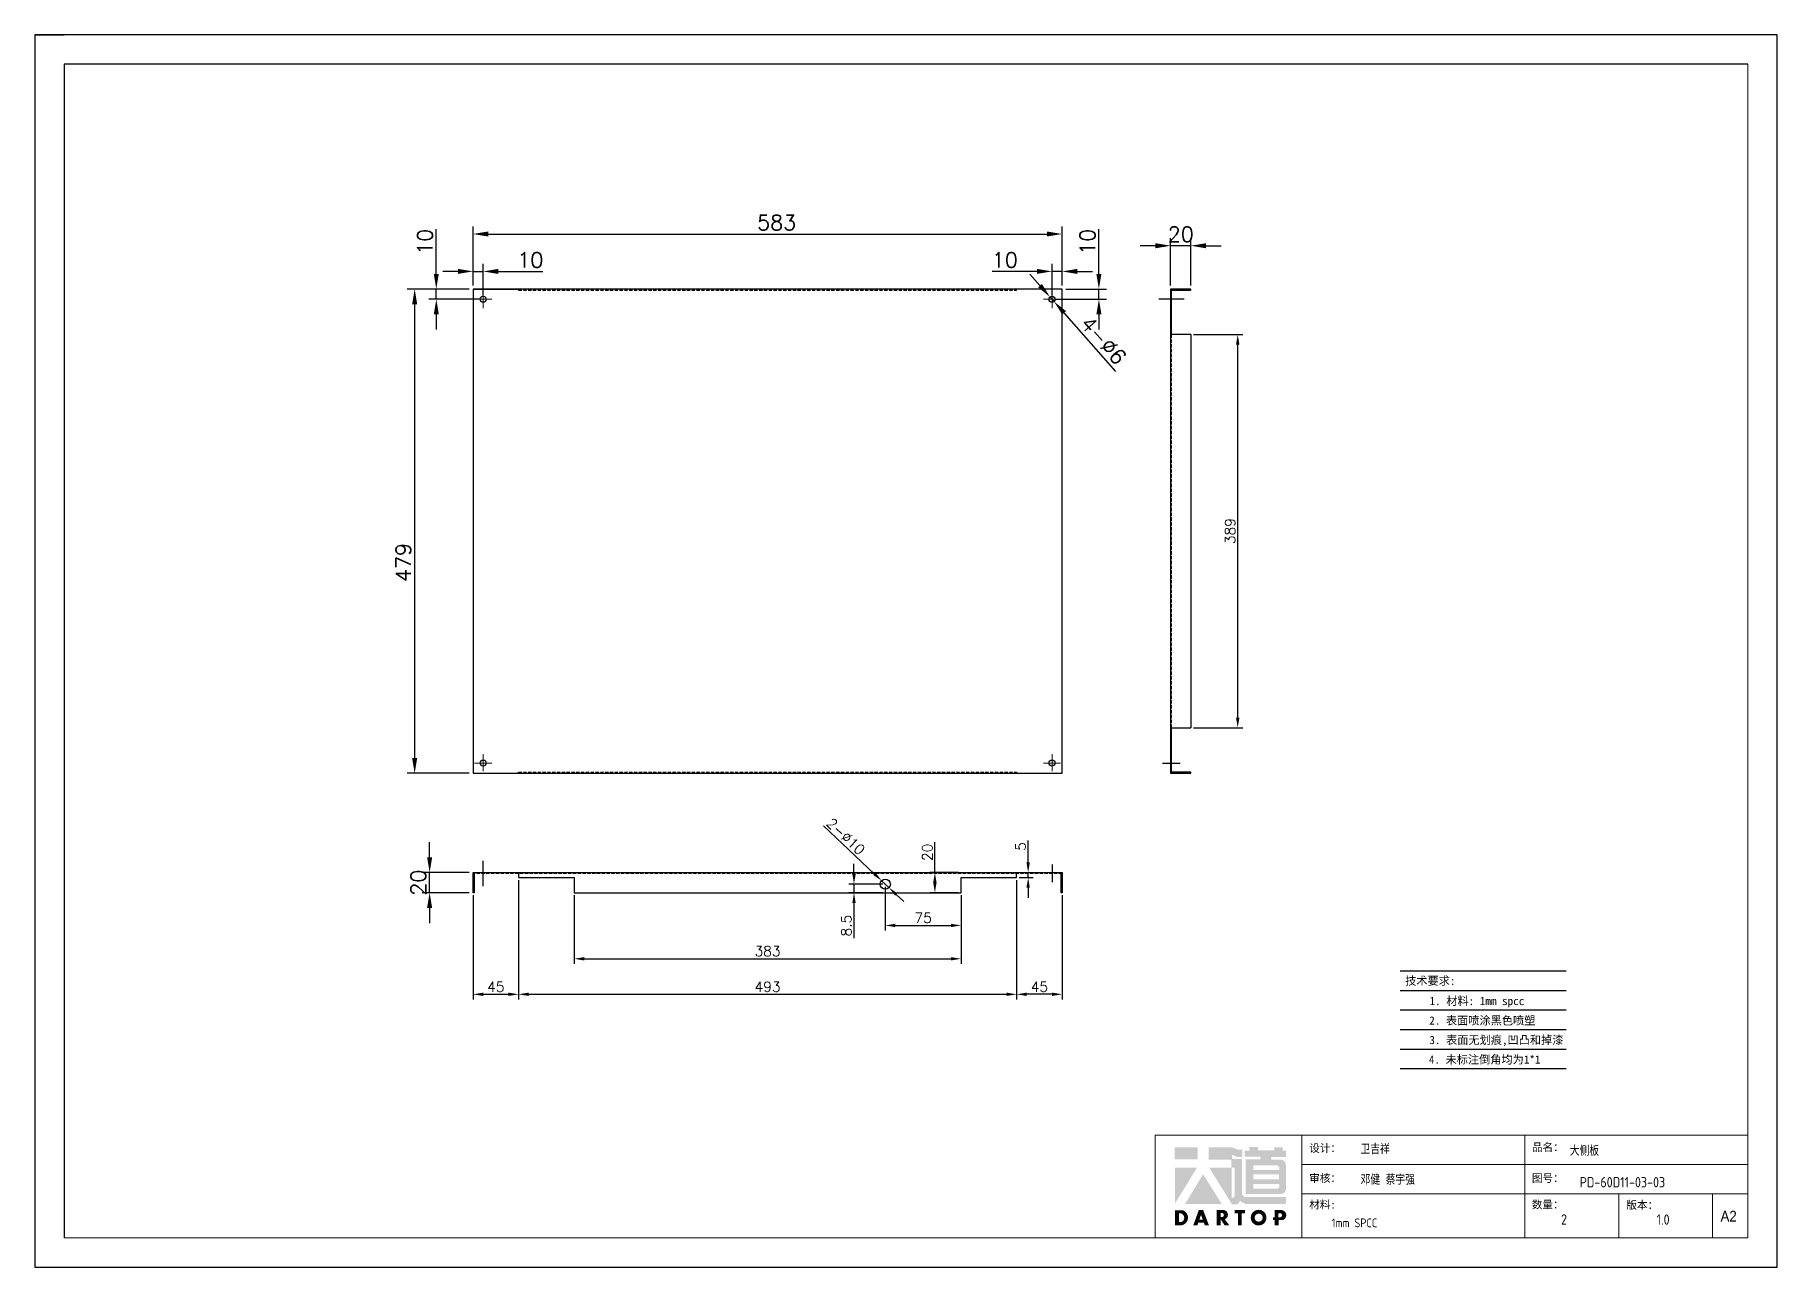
# Model space of a CAD drawing. Header units: millimetres. Extents: x -30327 to 34858, y 4015 to 75103.
# Drawn here: x -1587 to 137, y 45675 to 46895 of the extents above; entities that cross this region are included whole.
import ezdxf
from ezdxf.enums import TextEntityAlignment as Align

# ---------------------------------------------------------------- set-up
doc = ezdxf.new("R2010")
doc.units = ezdxf.units.MM
doc.linetypes.add('HIDDEN2', pattern=[4.7625, 3.175, -1.5875])
doc.layers.add('A-TITLEBLOCK', color=7, linetype='Continuous', lineweight=18)
doc.layers.add('dim', color=2, linetype='Continuous', lineweight=9)
doc.layers.add('hidden', color=3, linetype='HIDDEN2')
doc.layers.add('print', color=30, linetype='Continuous')
doc.styles.add('GB', font='GBENOR.SHX', dxfattribs={"bigfont": 'gbcbig.shx'})
doc.styles.add('HZ', font='')
doc.styles.add('SLDTEXTSTYLE0', font='simfang.ttf', dxfattribs={"bigfont": 'bigfont'})
doc.styles.add('SLDTEXTSTYLE1', font='Gothic.ttf', dxfattribs={"width": 0.913})
doc.styles.get("Standard").update_dxf_attribs({"font": 'txt', "bigfont": 'gbcbig.shx'})
doc.styles.get('HZ').set_extended_font_data('SimSun')
doc.dimstyles.new('1-4', dxfattribs={"dimscale": 4, "dimtxt": 2.5, "dimasz": 2.5, "dimexe": 1.25, "dimexo": 0.625, "dimtad": 1, "dimdsep": 46, "dimtxsty": 'Standard', "dimcen": 2.5, "dimadec": 0, "dimazin": 0, "dimtfac": 1, "dimtmove": 0, "dimatfit": 3, "dimfxl": 0, "dimarcsym": 0})
doc.dimstyles.new('1-6', dxfattribs={"dimscale": 6, "dimtxt": 2.5, "dimasz": 2.5, "dimexe": 1.25, "dimexo": 0.625, "dimtad": 1, "dimdsep": 46, "dimtxsty": 'Standard', "dimcen": 2.5, "dimadec": 0, "dimazin": 0, "dimtfac": 1, "dimtmove": 0, "dimatfit": 3, "dimfxl": 0, "dimarcsym": 0})

msp = doc.modelspace()

# ---------------------------------------------------------------- texts
at = {"style": 'HZ'}
for s, height, p in [('技术要求:', 8.10962, (-205.7841, 45958.5921)), ('1. 材料: 1mm spcc ', 8.109624, (-156.8846, 45938.6164)), ('    2. 表面喷涂黑色喷塑  ', 8.109624, (-159.8577, 45919.3078)), ('3. 表面无划痕,凹凸和掉漆', 8.109624, (-140.3868, 45899.9992)), ('4. 未标注倒角均为1*1', 8.109624, (-151.9666, 45880.6905))]:
    msp.add_text(s, height=height, dxfattribs=at).set_placement(p, align=Align.MIDDLE_CENTER)

# ---------------------------------------------------------------- blocks, each defined once
blk = doc.blocks.new('Dartop Logo')
at = {"true_color": 0xc40018}
h = blk.add_hatch(color=12, dxfattribs=at)
h.set_gradient(color1=(196, 0, 24), color2=(196, 0, 24), tint=1)
h.paths.add_polyline_path([(30.39, -3.87), (33.08, -5.04), (35.99, -5.04), (35.99, -1.19), (33.59, -1.19), (30.46, 0.05), (17.94, 0.05), (17.94, -6.46), (30.12, -6.46), (30.12, -6.59), (30.12, -10.75), (18.31, -10.75), (30.46, -30.31), (32.87, -30.31, 0.279375), (34.63, -28.6), (34.63, -28.51), (34.84, -28.51, 0.143145), (38.15, -30.2), (59.27, -30.2), (59.27, -26.49), (38.06, -26.49, -0.414214), (35.75, -24.18), (35.75, -6.26), (30.39, -6.26)])
h.paths.add_polyline_path([(30.25, -10.84), (31.8, -10.84), (31.8, -26.02, -0.088936), (30.9, -26.94), (30.24, -26.94)], flags=16)
h = blk.add_hatch(color=12, dxfattribs=at)
h.set_gradient(color1=(196, 0, 24), color2=(196, 0, 24), tint=1)
h.paths.add_polyline_path([(59.24, -1.73), (57.36, -1.73), (57.36, 0.06), (53.06, 0.06), (53.06, -1.64), (44.29, -1.64), (44.29, 0.15), (39.7, 0.15), (39.7, -1.67), (37.16, -1.67), (37.16, -4.97), (45.54, -4.97), (45.54, -6.42), (37.73, -6.42), (37.73, -24.88), (56.26, -24.88, 0.414214), (59.15, -21.99), (59.15, -9.35, 0.414214), (56.26, -6.46), (51.36, -6.46), (51.36, -5.03), (59.24, -5.03)])
h.paths.add_polyline_path([(54.21, -9.59, -0.414214), (55.66, -11.04), (55.66, -12.1), (41.79, -12.1), (41.79, -9.59)], flags=16)
h.paths.add_polyline_path([(55.57, -14.33), (55.57, -17.01), (41.88, -17.01), (41.88, -14.33)], flags=16)
h.paths.add_polyline_path([(55.75, -19.43), (55.75, -20.57, -0.414214), (54.3, -22.02), (41.88, -22.02), (41.88, -19.43)], flags=16)
h = blk.add_hatch(color=12, dxfattribs=at)
h.set_gradient(color1=(196, 0, 24), color2=(196, 0, 24), tint=1)
h.paths.add_polyline_path([(12.18, 0), (0, 0), (0, -6.37), (12.18, -6.37)])
h = blk.add_hatch(color=12, dxfattribs=at)
h.set_gradient(color1=(196, 0, 24), color2=(196, 0, 24), tint=1)
h.paths.add_polyline_path([(11.79, -10.83), (0.03, -10.83), (0.03, -30.03)])
h = blk.add_hatch(color=12, dxfattribs=at)
h.set_gradient(color1=(196, 0, 24), color2=(196, 0, 24), tint=1)
h.paths.add_polyline_path([(15.05, -14.31), (5.44, -30.15), (25.01, -30.15)])
at = {"true_color": 0x646464}
h = blk.add_hatch(color=251, dxfattribs=at)
h.set_gradient(color1=(100, 100, 100), color2=(100, 100, 100), tint=1)
h.paths.add_polyline_path([(4.15, -33.43), (0.11, -33.43), (0.11, -41.5), (3.51, -41.5, 0.793016)])
h.paths.add_polyline_path([(3.57, -39.73), (2.16, -39.73), (2.16, -35.19), (3.42, -35.19, -0.671361)], flags=16)
h = blk.add_hatch(color=251, dxfattribs=at)
h.set_gradient(color1=(100, 100, 100), color2=(100, 100, 100), tint=1)
h.paths.add_polyline_path([(15.08, -33.36), (12.78, -33.36), (9.82, -41.51), (12, -41.51), (12.51, -40.06), (15.46, -40.06), (15.99, -41.52), (18.19, -41.52)])
h.paths.add_polyline_path([(14.9, -38.51), (13.07, -38.51), (13.97, -35.95)], flags=16)
h = blk.add_hatch(color=251, dxfattribs=at)
h.set_gradient(color1=(100, 100, 100), color2=(100, 100, 100), tint=1)
h.paths.add_polyline_path([(26.27, -33.36), (22.3, -33.36), (22.3, -41.51), (24.4, -41.51), (24.4, -38.28), (26.55, -41.54), (29.09, -41.54), (26.61, -38.3, 0.744055)])
h.paths.add_polyline_path([(24.38, -37.08), (24.38, -34.94), (25.32, -34.94, -0.796809), (25.3, -37.08)], flags=16)
h = blk.add_hatch(color=251, dxfattribs=at)
h.set_gradient(color1=(100, 100, 100), color2=(100, 100, 100), tint=1)
h.paths.add_polyline_path([(37.44, -33.4), (31.88, -33.4), (31.88, -35.16), (33.61, -35.16), (33.61, -41.52), (35.69, -41.52), (35.69, -35.16), (37.44, -35.16)])
h = blk.add_hatch(color=251, dxfattribs=at)
h.set_gradient(color1=(100, 100, 100), color2=(100, 100, 100), tint=1)
h.paths.add_polyline_path([(40.46, -37.41, 1), (48.83, -37.41, 1)])
h.paths.add_polyline_path([(46.8, -37.41, -1), (42.5, -37.41, -1)], flags=16)
h = blk.add_hatch(color=251, dxfattribs=at)
h.set_gradient(color1=(100, 100, 100), color2=(100, 100, 100), tint=1)
h.paths.add_polyline_path([(56.85, -33.38), (56.73, -33.38), (53.19, -33.38), (53.19, -37.19), (52.26, -37.19), (52.26, -38.73), (53.18, -38.73), (53.18, -41.5), (55.24, -41.5), (55.24, -38.72), (57.51, -38.72, 0.812304)])
h.paths.add_polyline_path([(55.21, -37.18), (55.21, -35.05), (56.39, -35.05, -0.778213), (56.27, -37.18)], flags=16)
blk = doc.blocks.new('DT-A2-TITLE')
for p, q in [((594, 420), (0, 420)), ((0, 420), (0, 420)), ((0, 420), (0, 0)), ((0, 420), (10, 420)), ((594, 0), (594, 420)), ((10, 410), (10, 10)), ((584, 410), (10, 410))]:
    blk.add_line(p, q)
at = {"layer": 'A-TITLEBLOCK', "color": 7}
for p, q in [((584, 410), (584, 10)), ((594, 0), (594, 297)), ((382, 10), (382, 45)), ((584, 45), (382, 45)), ((432, 45), (432, 10)), ((508, 45), (508, 10)), ((584, 35), (432, 35)), ((432, 25), (584.08, 25)), ((540, 10), (540, 25)), ((572, 10), (572, 25)), ((10, 10), (584, 10)), ((0, 0), (594, 0))]:
    blk.add_line(p, q, dxfattribs=at)
at = {"layer": 'A-TITLEBLOCK', "xscale": 0.6400000000000001, "yscale": 0.6400000000000001, "zscale": 0.6400000000000001}
blk.add_blockref('Dartop Logo', (388.65, 40.81), dxfattribs=at)
at = {"style": 'GB'}
for tag, p, height in [('#设计', (451.96, 38.52), 3.5), ('#品名', (523.32, 37.95), 3.5), ('#审核', (451.99, 28.1), 3.5), ('#图号', (526.67, 27.2), 3.5), ('#数量', (520.33, 14.51), 3.5), ('#版本', (552.92, 14.47), 3.5), ('#材料说明', (442.15, 13.59), 3)]:
    blk.add_attdef(tag, p, '', height=height, dxfattribs=at)
at = {"layer": 'A-TITLEBLOCK', "color": 7, "attachment_point": 1}
for s, insert, char_height, style in [('设计：', (434.47, 41.87), 2.646, 'SLDTEXTSTYLE0'), ('品名：', (510.43, 42.19), 2.646, 'SLDTEXTSTYLE0'), ('审核：', (434.47, 31.64), 2.646, 'SLDTEXTSTYLE0'), ('图号：', (510.4, 31.66), 2.646, 'SLDTEXTSTYLE0'), ('材料:', (434.47, 22.62), 2.646, 'SLDTEXTSTYLE0'), ('数量：', (510.35, 22.64), 2.646, 'SLDTEXTSTYLE0'), ('版本：', (542.59, 22.48), 2.646, 'SLDTEXTSTYLE0'), ('A2', (574.7, 19.21), 3.704, 'SLDTEXTSTYLE1')]:
    blk.add_mtext(s, dxfattribs=dict(at, insert=insert, char_height=char_height, style=style))
blk = doc.blocks.new('*D1358')
at = {"layer": 'Defpoints', "color": 0}
for p in [(-582.2, 46635.2), (-578.2, 46630.7)]:
    blk.add_point(p, dxfattribs=at)
at = {"layer": 'dim', "color": 0, "lineweight": -2}
for p, q in [((-592.1, 46646.5), (-602, 46657.7)), ((-582.2, 46635.2), (-578.2, 46630.7)), ((-516.9, 46561.4), (-568.3, 46619.5))]:
    blk.add_line(p, q, dxfattribs=at)
at = {"layer": 'dim', "color": 0}
for points in [[(-590.2, 46648.1), (-594, 46644.8), (-582.2, 46635.2)], [(-566.4, 46621.2), (-570.1, 46617.8), (-578.2, 46630.7)]]:
    blk.add_solid(points, dxfattribs=at)
at = {"layer": 'dim', "color": 0, "lineweight": 9, "insert": (-529.2, 46592.3), "char_height": 15, "attachment_point": 5, "rotation": 311.4765}
blk.add_mtext('4-%%C6', dxfattribs=at)
blk = doc.blocks.new('*D1359')
at = {"layer": 'Defpoints', "color": 0}
for p in [(-1211, 46643), (-1153.2, 46643), (-1153.2, 46164)]:
    blk.add_point(p, dxfattribs=at)
at = {"layer": 'dim', "color": 0, "lineweight": -2}
for p, q in [((-1156.9, 46643), (-1218.5, 46643)), ((-1211, 46179), (-1211, 46628)), ((-1156.9, 46164), (-1218.5, 46164))]:
    blk.add_line(p, q, dxfattribs=at)
at = {"layer": 'dim', "color": 0}
for points in [[(-1213.5, 46628), (-1208.5, 46628), (-1211, 46643)], [(-1213.5, 46179), (-1208.5, 46179), (-1211, 46164)]]:
    blk.add_solid(points, dxfattribs=at)
at = {"layer": 'dim', "color": 0, "lineweight": 9, "insert": (-1222.2, 46372.5), "char_height": 15, "attachment_point": 5, "rotation": 90}
blk.add_mtext('479', dxfattribs=at)
blk = doc.blocks.new('*D1360')
at = {"layer": 'Defpoints', "color": 0}
for p in [(-570.2, 46697.5), (-1153.2, 46643), (-570.2, 46643)]:
    blk.add_point(p, dxfattribs=at)
at = {"layer": 'dim', "color": 0, "lineweight": -2}
for p, q in [((-1153.2, 46646.7), (-1153.2, 46705)), ((-1138.2, 46697.5), (-585.2, 46697.5)), ((-570.2, 46646.7), (-570.2, 46705))]:
    blk.add_line(p, q, dxfattribs=at)
at = {"layer": 'dim', "color": 0}
for points in [[(-1138.2, 46700), (-1138.2, 46695), (-1153.2, 46697.5)], [(-585.2, 46700), (-585.2, 46695), (-570.2, 46697.5)]]:
    blk.add_solid(points, dxfattribs=at)
at = {"layer": 'dim', "color": 0, "lineweight": 9, "insert": (-852.7, 46708.8), "char_height": 15, "attachment_point": 5}
blk.add_mtext('583', dxfattribs=at)
blk = doc.blocks.new('*D1361')
at = {"layer": 'Defpoints', "color": 0}
for p in [(-580.2, 46633), (-570.2, 46643), (-533.8, 46643)]:
    blk.add_point(p, dxfattribs=at)
at = {"layer": 'dim', "color": 0, "lineweight": -2}
for p, q in [((-533.8, 46658), (-533.8, 46702.2)), ((-576.4, 46633), (-526.3, 46633)), ((-566.4, 46643), (-526.3, 46643)), ((-533.8, 46633), (-533.8, 46643)), ((-533.8, 46618), (-533.8, 46603))]:
    blk.add_line(p, q, dxfattribs=at)
at = {"layer": 'dim', "color": 0}
for points in [[(-536.3, 46658), (-531.3, 46658), (-533.8, 46643)], [(-536.3, 46618), (-531.3, 46618), (-533.8, 46633)]]:
    blk.add_solid(points, dxfattribs=at)
at = {"layer": 'dim', "color": 0, "lineweight": 9, "insert": (-545.1, 46689.7), "char_height": 15, "attachment_point": 5, "rotation": 90}
blk.add_mtext('10', dxfattribs=at)
blk = doc.blocks.new('*D1362')
at = {"layer": 'Defpoints', "color": 0}
for p in [(-570.2, 46660.5), (-580.2, 46633), (-570.2, 46643)]:
    blk.add_point(p, dxfattribs=at)
at = {"layer": 'dim', "color": 0, "lineweight": -2}
for p, q in [((-580.2, 46636.7), (-580.2, 46668)), ((-570.2, 46646.7), (-570.2, 46668)), ((-595.2, 46660.5), (-639.4, 46660.5)), ((-570.2, 46660.5), (-580.2, 46660.5)), ((-555.2, 46660.5), (-540.2, 46660.5))]:
    blk.add_line(p, q, dxfattribs=at)
at = {"layer": 'dim', "color": 0}
for points in [[(-595.2, 46663), (-595.2, 46658), (-580.2, 46660.5)], [(-555.2, 46663), (-555.2, 46658), (-570.2, 46660.5)]]:
    blk.add_solid(points, dxfattribs=at)
at = {"layer": 'dim', "color": 0, "lineweight": 9, "insert": (-626.9, 46671.8), "char_height": 15, "attachment_point": 5}
blk.add_mtext('10', dxfattribs=at)
blk = doc.blocks.new('*D1363')
at = {"layer": 'Defpoints', "color": 0}
for p in [(-1189.6, 46643), (-1153.2, 46643), (-1143.2, 46633)]:
    blk.add_point(p, dxfattribs=at)
at = {"layer": 'dim', "color": 0, "lineweight": -2}
for p, q in [((-1189.6, 46658), (-1189.6, 46702.2)), ((-1156.9, 46643), (-1197.1, 46643)), ((-1146.9, 46633), (-1197.1, 46633)), ((-1189.6, 46633), (-1189.6, 46643)), ((-1189.6, 46618), (-1189.6, 46603))]:
    blk.add_line(p, q, dxfattribs=at)
at = {"layer": 'dim', "color": 0}
for points in [[(-1192.1, 46658), (-1187.1, 46658), (-1189.6, 46643)], [(-1192.1, 46618), (-1187.1, 46618), (-1189.6, 46633)]]:
    blk.add_solid(points, dxfattribs=at)
at = {"layer": 'dim', "color": 0, "lineweight": 9, "insert": (-1200.8, 46689.7), "char_height": 15, "attachment_point": 5, "rotation": 90}
blk.add_mtext('10', dxfattribs=at)
blk = doc.blocks.new('*D1364')
at = {"layer": 'Defpoints', "color": 0}
for p in [(-1153.2, 46660.5), (-1153.2, 46643), (-1143.2, 46633)]:
    blk.add_point(p, dxfattribs=at)
at = {"layer": 'dim', "color": 0, "lineweight": -2}
for p, q in [((-1153.2, 46646.7), (-1153.2, 46668)), ((-1143.2, 46636.7), (-1143.2, 46668)), ((-1168.2, 46660.5), (-1183.2, 46660.5)), ((-1153.2, 46660.5), (-1143.2, 46660.5)), ((-1128.2, 46660.5), (-1084, 46660.5))]:
    blk.add_line(p, q, dxfattribs=at)
at = {"layer": 'dim', "color": 0}
for points in [[(-1168.2, 46663), (-1168.2, 46658), (-1153.2, 46660.5)], [(-1128.2, 46663), (-1128.2, 46658), (-1143.2, 46660.5)]]:
    blk.add_solid(points, dxfattribs=at)
at = {"layer": 'dim', "color": 0, "lineweight": 9, "insert": (-1096.5, 46671.8), "char_height": 15, "attachment_point": 5}
blk.add_mtext('10', dxfattribs=at)
blk = doc.blocks.new('*D1370')
at = {"layer": 'Defpoints', "color": 0}
for p in [(-1196.2, 46065.7), (-1153.2, 46065.7), (-1153.2, 46045.7)]:
    blk.add_point(p, dxfattribs=at)
at = {"layer": 'dim', "color": 0, "lineweight": -2}
for p, q in [((-1196.2, 46080.7), (-1196.2, 46095.7)), ((-1156.9, 46065.7), (-1203.7, 46065.7)), ((-1196.2, 46045.7), (-1196.2, 46065.7)), ((-1156.9, 46045.7), (-1203.7, 46045.7)), ((-1196.2, 46030.7), (-1196.2, 46015.7))]:
    blk.add_line(p, q, dxfattribs=at)
at = {"layer": 'dim', "color": 0}
for points in [[(-1198.7, 46080.7), (-1193.7, 46080.7), (-1196.2, 46065.7)], [(-1198.7, 46030.7), (-1193.7, 46030.7), (-1196.2, 46045.7)]]:
    blk.add_solid(points, dxfattribs=at)
at = {"layer": 'dim', "color": 0, "lineweight": 9, "insert": (-1207.4, 46055.7), "char_height": 15, "attachment_point": 5, "rotation": 90}
blk.add_mtext('20', dxfattribs=at)
blk = doc.blocks.new('*D1365')
at = {"layer": 'Defpoints', "color": 0}
for p in [(-1108.2, 46060.7), (-1153.2, 46045.7), (-1108.2, 45945.2)]:
    blk.add_point(p, dxfattribs=at)
at = {"layer": 'dim', "color": 0, "lineweight": -2}
for p, q in [((-1153.2, 46043.2), (-1153.2, 45940.2)), ((-1108.2, 46058.2), (-1108.2, 45940.2)), ((-1143.2, 45945.2), (-1118.2, 45945.2))]:
    blk.add_line(p, q, dxfattribs=at)
at = {"layer": 'dim', "color": 0}
for points in [[(-1143.2, 45946.9), (-1143.2, 45943.6), (-1153.2, 45945.2)], [(-1118.2, 45946.9), (-1118.2, 45943.6), (-1108.2, 45945.2)]]:
    blk.add_solid(points, dxfattribs=at)
at = {"layer": 'dim', "color": 0, "lineweight": 9, "insert": (-1130.7, 45952.7), "char_height": 10, "attachment_point": 5}
blk.add_mtext('45', dxfattribs=at)
blk = doc.blocks.new('*D1371')
at = {"layer": 'Defpoints', "color": 0}
for p in [(-1108.2, 46060.7), (-615.2, 46060.7), (-615.2, 45945.2)]:
    blk.add_point(p, dxfattribs=at)
at = {"layer": 'dim', "color": 0, "lineweight": -2}
for p, q in [((-1108.2, 46058.2), (-1108.2, 45940.2)), ((-615.2, 46058.2), (-615.2, 45940.2)), ((-1098.2, 45945.2), (-625.2, 45945.2))]:
    blk.add_line(p, q, dxfattribs=at)
at = {"layer": 'dim', "color": 0}
for points in [[(-1098.2, 45946.9), (-1098.2, 45943.6), (-1108.2, 45945.2)], [(-625.2, 45946.9), (-625.2, 45943.6), (-615.2, 45945.2)]]:
    blk.add_solid(points, dxfattribs=at)
at = {"layer": 'dim', "color": 0, "lineweight": 9, "insert": (-861.7, 45952.7), "char_height": 10, "attachment_point": 5}
blk.add_mtext('493', dxfattribs=at)
blk = doc.blocks.new('*D1372')
at = {"layer": 'Defpoints', "color": 0}
for p in [(-615.2, 46060.7), (-570.2, 46045.7), (-615.2, 45945.2)]:
    blk.add_point(p, dxfattribs=at)
at = {"layer": 'dim', "color": 0, "lineweight": -2}
for p, q in [((-615.2, 46058.2), (-615.2, 45940.2)), ((-570.2, 46043.2), (-570.2, 45940.2)), ((-580.2, 45945.2), (-605.2, 45945.2))]:
    blk.add_line(p, q, dxfattribs=at)
at = {"layer": 'dim', "color": 0}
for points in [[(-605.2, 45946.9), (-605.2, 45943.6), (-615.2, 45945.2)], [(-580.2, 45946.9), (-580.2, 45943.6), (-570.2, 45945.2)]]:
    blk.add_solid(points, dxfattribs=at)
at = {"layer": 'dim', "color": 0, "lineweight": 9, "insert": (-592.7, 45952.7), "char_height": 10, "attachment_point": 5}
blk.add_mtext('45', dxfattribs=at)
blk = doc.blocks.new('*D1373')
at = {"layer": 'Defpoints', "color": 0}
for p in [(-462.8, 46685.9), (-462.8, 46643), (-442.8, 46643)]:
    blk.add_point(p, dxfattribs=at)
at = {"layer": 'dim', "color": 0, "lineweight": -2}
for p, q in [((-477.8, 46685.9), (-492.8, 46685.9)), ((-462.8, 46646.7), (-462.8, 46693.4)), ((-442.8, 46685.9), (-462.8, 46685.9)), ((-442.8, 46646.7), (-442.8, 46693.4)), ((-427.8, 46685.9), (-412.8, 46685.9))]:
    blk.add_line(p, q, dxfattribs=at)
at = {"layer": 'dim', "color": 0}
for points in [[(-477.8, 46688.4), (-477.8, 46683.4), (-462.8, 46685.9)], [(-427.8, 46688.4), (-427.8, 46683.4), (-442.8, 46685.9)]]:
    blk.add_solid(points, dxfattribs=at)
at = {"layer": 'dim', "color": 0, "lineweight": 9, "insert": (-452.8, 46697.2), "char_height": 15, "attachment_point": 5}
blk.add_mtext('20', dxfattribs=at)
blk = doc.blocks.new('*D1366')
at = {"layer": 'Defpoints', "color": 0}
for p in [(-442.8, 46598), (-396.4, 46598), (-442.8, 46209)]:
    blk.add_point(p, dxfattribs=at)
at = {"layer": 'dim', "color": 0, "lineweight": -2}
for p, q in [((-440.3, 46598), (-391.4, 46598)), ((-396.4, 46219), (-396.4, 46588)), ((-440.3, 46209), (-391.4, 46209))]:
    blk.add_line(p, q, dxfattribs=at)
at = {"layer": 'dim', "color": 0}
for points in [[(-398.1, 46588), (-394.7, 46588), (-396.4, 46598)], [(-398.1, 46219), (-394.7, 46219), (-396.4, 46209)]]:
    blk.add_solid(points, dxfattribs=at)
at = {"layer": 'dim', "color": 0, "insert": (-403.9, 46403.5), "char_height": 10, "attachment_point": 5, "rotation": 90}
blk.add_mtext('389', dxfattribs=at)
blk = doc.blocks.new('*D1367')
at = {"layer": 'Defpoints', "color": 0}
for p in [(-1053.2, 46045.7), (-670.2, 46045.7), (-670.2, 45980.4)]:
    blk.add_point(p, dxfattribs=at)
at = {"layer": 'dim', "color": 0, "lineweight": -2}
for p, q in [((-1053.2, 46043.2), (-1053.2, 45975.4)), ((-670.2, 46043.2), (-670.2, 45975.4)), ((-1043.2, 45980.4), (-680.2, 45980.4))]:
    blk.add_line(p, q, dxfattribs=at)
at = {"layer": 'dim', "color": 0}
for points in [[(-1043.2, 45982), (-1043.2, 45978.7), (-1053.2, 45980.4)], [(-680.2, 45982), (-680.2, 45978.7), (-670.2, 45980.4)]]:
    blk.add_solid(points, dxfattribs=at)
at = {"layer": 'dim', "color": 0, "insert": (-861.7, 45987.9), "char_height": 10, "attachment_point": 5}
blk.add_mtext('383', dxfattribs=at)
blk = doc.blocks.new('*D1368')
at = {"layer": 'Defpoints', "color": 0}
for p in [(-615.2, 46065.7), (-615.2, 46060.7), (-603.8, 46065.7)]:
    blk.add_point(p, dxfattribs=at)
at = {"layer": 'dim', "color": 0, "lineweight": -2}
for p, q in [((-603.8, 46075.7), (-603.8, 46097.4)), ((-612.7, 46065.7), (-598.8, 46065.7)), ((-612.7, 46060.7), (-598.8, 46060.7)), ((-603.8, 46060.7), (-603.8, 46065.7)), ((-603.8, 46050.7), (-603.8, 46040.7))]:
    blk.add_line(p, q, dxfattribs=at)
at = {"layer": 'dim', "color": 0}
for points in [[(-605.5, 46075.7), (-602.2, 46075.7), (-603.8, 46065.7)], [(-605.5, 46050.7), (-602.2, 46050.7), (-603.8, 46060.7)]]:
    blk.add_solid(points, dxfattribs=at)
at = {"layer": 'dim', "color": 0, "insert": (-611.3, 46091.5), "char_height": 10, "attachment_point": 5, "rotation": 90}
blk.add_mtext('5', dxfattribs=at)
blk = doc.blocks.new('*D1369')
at = {"layer": 'Defpoints', "color": 0}
for p in [(-696.1, 46065.7), (-670.2, 46065.7), (-670.2, 46045.7)]:
    blk.add_point(p, dxfattribs=at)
at = {"layer": 'dim', "color": 0, "lineweight": -2}
for p, q in [((-696.1, 46065.7), (-696.1, 46095.7)), ((-672.7, 46065.7), (-701.1, 46065.7)), ((-672.7, 46045.7), (-701.1, 46045.7))]:
    blk.add_line(p, q, dxfattribs=at)
at = {"layer": 'dim', "color": 0}
for points in [[(-697.8, 46055.7), (-694.5, 46055.7), (-696.1, 46065.7)], [(-697.8, 46055.7), (-694.5, 46055.7), (-696.1, 46045.7)]]:
    blk.add_solid(points, dxfattribs=at)
at = {"layer": 'dim', "color": 0, "insert": (-703.6, 46085.7), "char_height": 10, "attachment_point": 5, "rotation": 90}
blk.add_mtext('20', dxfattribs=at)
blk = doc.blocks.new('*D1668')
at = {"layer": 'Defpoints', "color": 0}
for p in [(-745.2, 46054.2), (-670.2, 46045.7), (-670.2, 46013.4)]:
    blk.add_point(p, dxfattribs=at)
at = {"layer": 'dim', "color": 0, "lineweight": -2}
for p, q in [((-745.2, 46051.7), (-745.2, 46008.4)), ((-670.2, 46043.2), (-670.2, 46008.4)), ((-735.2, 46013.4), (-680.2, 46013.4))]:
    blk.add_line(p, q, dxfattribs=at)
at = {"layer": 'dim', "color": 0}
for points in [[(-735.2, 46015), (-735.2, 46011.7), (-745.2, 46013.4)], [(-680.2, 46015), (-680.2, 46011.7), (-670.2, 46013.4)]]:
    blk.add_solid(points, dxfattribs=at)
at = {"layer": 'dim', "color": 0, "insert": (-707.7, 46020.9), "char_height": 10, "attachment_point": 5}
blk.add_mtext('75', dxfattribs=at)
blk = doc.blocks.new('*D1669')
at = {"layer": 'Defpoints', "color": 0}
for p in [(-776.2, 46045.7), (-745.2, 46054.2), (-745.2, 46045.7)]:
    blk.add_point(p, dxfattribs=at)
at = {"layer": 'dim', "color": 0, "lineweight": -2}
for p, q in [((-776.2, 46064.2), (-776.2, 46074.2)), ((-747.7, 46054.2), (-781.2, 46054.2)), ((-747.7, 46045.7), (-781.2, 46045.7)), ((-776.2, 46054.2), (-776.2, 46045.7)), ((-776.2, 46035.7), (-776.2, 46000.7))]:
    blk.add_line(p, q, dxfattribs=at)
at = {"layer": 'dim', "color": 0}
for points in [[(-777.8, 46064.2), (-774.5, 46064.2), (-776.2, 46054.2)], [(-777.8, 46035.7), (-774.5, 46035.7), (-776.2, 46045.7)]]:
    blk.add_solid(points, dxfattribs=at)
at = {"layer": 'dim', "color": 0, "insert": (-783.7, 46013.2), "char_height": 10, "attachment_point": 5, "rotation": 90}
blk.add_mtext('8.5', dxfattribs=at)
blk = doc.blocks.new('*D1670')
at = {"layer": 'Defpoints', "color": 0}
for p in [(-748.8, 46057.6), (-741.6, 46050.8)]:
    blk.add_point(p, dxfattribs=at)
at = {"layer": 'dim', "color": 0, "lineweight": -2}
for p, q in [((-806.4, 46112), (-756.1, 46064.5)), ((-741.6, 46050.8), (-748.8, 46057.6)), ((-734.3, 46043.9), (-727, 46037))]:
    blk.add_line(p, q, dxfattribs=at)
at = {"layer": 'dim', "color": 0}
for points in [[(-755, 46065.7), (-757.2, 46063.3), (-748.8, 46057.6)], [(-733.1, 46045.1), (-735.4, 46042.7), (-741.6, 46050.8)]]:
    blk.add_solid(points, dxfattribs=at)
at = {"layer": 'dim', "color": 0, "insert": (-784.3, 46101.4), "char_height": 10, "attachment_point": 5, "rotation": 316.6363}
blk.add_mtext('2-∅10', dxfattribs=at)

# ---------------------------------------------------------------- dimensions: what is measured, and where the dimension line sits
at = {"layer": 'dim', "lineweight": 9}
for base, p1, p2, picture, middle in [((-570.1927, 46697.5377), (-1153.1927, 46642.9851), (-570.1927, 46642.9851), '*D1360', (-852.6927, 46697.5377)), ((-462.8093, 46685.9466), (-442.8093, 46642.9851), (-462.8093, 46642.9851), '*D1373', (-452.8093, 46685.9466)), ((-570.1927, 46660.5302), (-580.1927, 46632.9851), (-570.1927, 46642.9851), '*D1362', (-626.8594, 46660.5302))]:
    dim = msp.add_linear_dim(base=base, p1=p1, p2=p2, dimstyle='1-6', dxfattribs=at)
    dim.commit()
    dim.dimension.update_dxf_attribs({"geometry": picture, "text_midpoint": middle, "dimtype": 160})
for base, p1, p2, angle, picture, middle in [((-1189.5775, 46642.9851), (-1143.1927, 46632.9851), (-1153.1927, 46642.9851), 270, '*D1363', (-1189.5775, 46689.6518)), ((-533.808, 46642.9851), (-580.1927, 46632.9851), (-570.1927, 46642.9851), 270, '*D1361', (-533.808, 46689.6518)), ((-1153.1927, 46660.5302), (-1143.1927, 46632.9851), (-1153.1927, 46642.9851), 180, '*D1364', (-1096.526, 46660.5302)), ((-1210.9578, 46642.9851), (-1153.1927, 46163.9851), (-1153.1927, 46642.9851), 90, '*D1359', (-1210.9578, 46372.4851)), ((-1196.1542, 46065.698), (-1153.1927, 46045.698), (-1153.1927, 46065.698), 270, '*D1370', (-1196.1542, 46055.698))]:
    dim = msp.add_linear_dim(base=base, p1=p1, p2=p2, angle=angle, dimstyle='1-6', dxfattribs=at)
    dim.commit()
    dim.dimension.update_dxf_attribs({"geometry": picture, "text_midpoint": middle, "dimtype": 160})
dim = msp.add_diameter_dim_2p(p1=(-582.1797, 46635.2328), p2=(-578.2058, 46630.7374), text='4-%%C6', dimstyle='1-6', dxfattribs=at)
dim.commit()
dim.dimension.update_dxf_attribs({"geometry": '*D1358', "text_midpoint": (-529.2103, 46592.2983)})
at = {"layer": 'dim'}
for base, p1, p2, picture, middle in [((-396.4078, 46597.9851), (-442.8093, 46208.9851), (-442.8093, 46597.9851), '*D1366', (-403.9078, 46403.4851)), ((-696.1194, 46065.698), (-670.1927, 46045.698), (-670.1927, 46065.698), '*D1369', (-703.6194, 46085.698)), ((-603.8358, 46065.698), (-615.1927, 46060.698), (-615.1927, 46065.698), '*D1368', (-611.3358, 46091.5313)), ((-776.1715, 46045.698), (-745.1927, 46054.198), (-745.1927, 46045.698), '*D1669', (-783.6715, 46013.198))]:
    dim = msp.add_linear_dim(base=base, p1=p1, p2=p2, angle=90, dimstyle='1-4', dxfattribs=at)
    dim.commit()
    dim.dimension.update_dxf_attribs({"geometry": picture, "text_midpoint": middle})
dim = msp.add_diameter_dim_2p(p1=(-741.5577, 46050.7649), p2=(-748.8278, 46057.6311), text='2-<>', dimstyle='1-4', dxfattribs=at)
dim.commit()
dim.dimension.update_dxf_attribs({"geometry": '*D1670', "text_midpoint": (-789.4326, 46095.9805), "dimtype": 163})
at = {"layer": 'dim', "lineweight": 9}
for base, p1, p2, picture, middle in [((-1108.1927, 45945.2186), (-1153.1927, 46045.698), (-1108.1927, 46060.698), '*D1365', (-1130.6927, 45952.7186)), ((-615.1927, 45945.2186), (-1108.1927, 46060.698), (-615.1927, 46060.698), '*D1371', (-861.6927, 45952.7186)), ((-615.1927, 45945.2186), (-570.1927, 46045.698), (-615.1927, 46060.698), '*D1372', (-592.6927, 45952.7186))]:
    dim = msp.add_linear_dim(base=base, p1=p1, p2=p2, dimstyle='1-4', dxfattribs=at)
    dim.commit()
    dim.dimension.update_dxf_attribs({"geometry": picture, "text_midpoint": middle})
at = {"layer": 'dim'}
for base, p1, picture, middle in [((-670.1927, 45980.3614), (-1053.1927, 46045.698), '*D1367', (-861.6927, 45987.8614)), ((-670.1927, 46013.3807), (-745.1927, 46054.198), '*D1668', (-707.6927, 46020.8807))]:
    dim = msp.add_linear_dim(base=base, p1=p1, p2=(-670.1927, 46045.698), dimstyle='1-4', dxfattribs=at)
    dim.commit()
    dim.dimension.update_dxf_attribs({"geometry": picture, "text_midpoint": middle})

# ---------------------------------------------------------------- linework, layer by layer
at = {"color": 0}
for p, q in [((-1153.1927, 46642.9851), (-1153.1927, 46163.9851)), ((-570.1927, 46642.9851), (-1153.1927, 46642.9851)), ((-570.1927, 46163.9851), (-570.1927, 46642.9851)), ((-1153.1927, 46163.9851), (-570.1927, 46163.9851))]:
    msp.add_line(p, q, dxfattribs=at)
for p, q in [((-1153.1927, 46642.9851), (-1108.1927, 46642.9851)), ((-1153.1927, 46642.9851), (-1153.1927, 46627.9851)), ((-1108.1927, 46642.9851), (-1108.1927, 46641.9851)), ((-615.1927, 46641.9851), (-615.1927, 46642.9851)), ((-449.3481, 46632.9851), (-474.5523, 46632.9851)), ((-442.8093, 46642.9851), (-462.8093, 46642.9851)), ((-462.8093, 46642.9851), (-462.8093, 46163.9851)), ((-442.8093, 46642.9851), (-462.8093, 46642.9851)), ((-461.8093, 46597.9851), (-461.8093, 46642.9851)), ((-461.8093, 46641.9851), (-442.8093, 46641.9851)), ((-461.8093, 46641.9851), (-442.8093, 46641.9851)), ((-442.8093, 46641.9851), (-442.8093, 46642.9851)), ((-442.8093, 46641.9851), (-442.8093, 46642.9851)), ((-442.8093, 46597.9851), (-462.8093, 46597.9851)), ((-442.8093, 46597.9851), (-442.8093, 46208.9851)), ((-462.8093, 46208.9851), (-442.8093, 46208.9851)), ((-461.8093, 46163.9851), (-461.8093, 46208.9851)), ((-1108.1927, 46163.9851), (-1108.1927, 46164.9851)), ((-615.1927, 46164.9851), (-615.1927, 46163.9851)), ((-470.9129, 46173.9851), (-453.3031, 46173.9851)), ((-462.8093, 46163.9851), (-442.8093, 46163.9851)), ((-442.8093, 46164.9851), (-461.8093, 46164.9851)), ((-442.8093, 46163.9851), (-442.8093, 46164.9851)), ((-1143.1927, 46052.2368), (-1143.1927, 46077.441)), ((-1153.1927, 46065.698), (-570.1927, 46065.698)), ((-1153.1927, 46045.698), (-1153.1927, 46065.698)), ((-1152.1927, 46064.698), (-1152.1927, 46045.698)), ((-1108.1927, 46065.698), (-1108.1927, 46060.698)), ((-1108.1927, 46060.698), (-1053.1927, 46060.698)), ((-1053.1927, 46060.698), (-1053.1927, 46045.698)), ((-670.1927, 46060.698), (-615.1927, 46060.698)), ((-670.1927, 46045.698), (-670.1927, 46060.698)), ((-615.1927, 46060.698), (-615.1927, 46065.698)), ((-580.1927, 46073.8016), (-580.1927, 46056.1918)), ((-571.1927, 46045.698), (-571.1927, 46064.698)), ((-570.1927, 46065.698), (-570.1927, 46045.698)), ((-1152.1927, 46045.698), (-1153.1927, 46045.698)), ((-1053.1927, 46045.698), (-670.1927, 46045.698)), ((-570.1927, 46045.698), (-571.1927, 46045.698))]:
    msp.add_line(p, q)
at = {"linetype": 'HIDDEN2'}
for p, q in [((-1108.1927, 46641.9851), (-615.1927, 46641.9851)), ((-1108.1927, 46164.9851), (-615.1927, 46164.9851))]:
    msp.add_line(p, q, dxfattribs=at)
at = {"color": 0}
for centre in [(-1143.1927, 46632.9851), (-580.1927, 46632.9851), (-1143.1927, 46173.9851), (-580.1927, 46173.9851)]:
    msp.add_circle(centre, 3, dxfattribs=at)
msp.add_circle((-745.1927, 46054.198), 5)
at = {"layer": 'Defpoints'}
for p, q in [((-235.6505, 45968.3369), (-71.1955, 45968.3369)), ((-235.6505, 45949.0282), (-71.1955, 45949.0282)), ((-235.6505, 45949.0282), (-71.1955, 45949.0282)), ((-235.6505, 45929.7196), (-71.1955, 45929.7196)), ((-235.6505, 45910.411), (-71.1955, 45910.411)), ((-235.6505, 45891.1024), (-71.1955, 45891.1024)), ((-235.6505, 45871.7937), (-71.1955, 45871.7937))]:
    msp.add_line(p, q, dxfattribs=at)
at = {"layer": 'dim', "lineweight": 9}
for p, q in [((-1143.1927, 46632.9851), (-1151.6927, 46632.9998)), ((-1143.1927, 46632.9851), (-1143.1927, 46640.9226)), ((-1143.1927, 46632.9851), (-1143.1927, 46624.1053)), ((-1143.1927, 46632.9851), (-1134.7806, 46632.9851)), ((-580.1927, 46632.9851), (-588.6048, 46632.9851)), ((-580.1927, 46632.9851), (-580.1927, 46640.9226)), ((-580.1927, 46632.9851), (-571.6927, 46632.9998)), ((-580.1927, 46632.9851), (-580.1927, 46624.1053)), ((-1143.1927, 46173.9851), (-1143.1927, 46182.8649)), ((-580.1927, 46173.9851), (-580.1927, 46182.8649)), ((-1143.1927, 46173.9851), (-1151.6927, 46173.9704)), ((-1143.1927, 46173.9851), (-1143.1927, 46166.0476)), ((-1143.1927, 46173.9851), (-1134.7806, 46173.9851)), ((-580.1927, 46173.9851), (-588.6048, 46173.9851)), ((-580.1927, 46173.9851), (-580.1927, 46166.0476)), ((-580.1927, 46173.9851), (-571.6927, 46173.9704))]:
    msp.add_line(p, q, dxfattribs=at)
at = {"layer": 'hidden'}
for p, q in [((-461.8093, 46208.9851), (-461.8093, 46597.9851)), ((-570.1927, 46064.698), (-1153.1927, 46064.698))]:
    msp.add_line(p, q, dxfattribs=at)
at = {"layer": 'print'}
msp.add_lwpolyline([(-1586.9186, 45675.2683), (137.4872, 45675.2683), (137.4872, 46894.5451), (-1586.9186, 46894.5451)], close=True, dxfattribs=at)

# ---------------------------------------------------------------- block references
at = {"xscale": 2.90304, "yscale": 2.90304, "zscale": 2.90304}
msp.add_blockref('DT-A2-TITLE', (-1586.9186, 45675.2683), dxfattribs=at).add_auto_attribs({'#设计': '卫吉祥', '#审核': '邓健 蔡宇强', '#材料说明': '1mm SPCC', '#品名': '大侧板', '#图号': 'PD-60D11-03-03', '#数量': '2', '#版本': '1.0'})

msp.set_redraw_order([(e.dxf.handle, doc.entitydb.next_handle()) for e in msp.query("TEXT MTEXT ATTDEF DIMENSION ARC_DIMENSION")])  # texts and dimensions are drawn at this point

doc.saveas('drawing.dxf')
